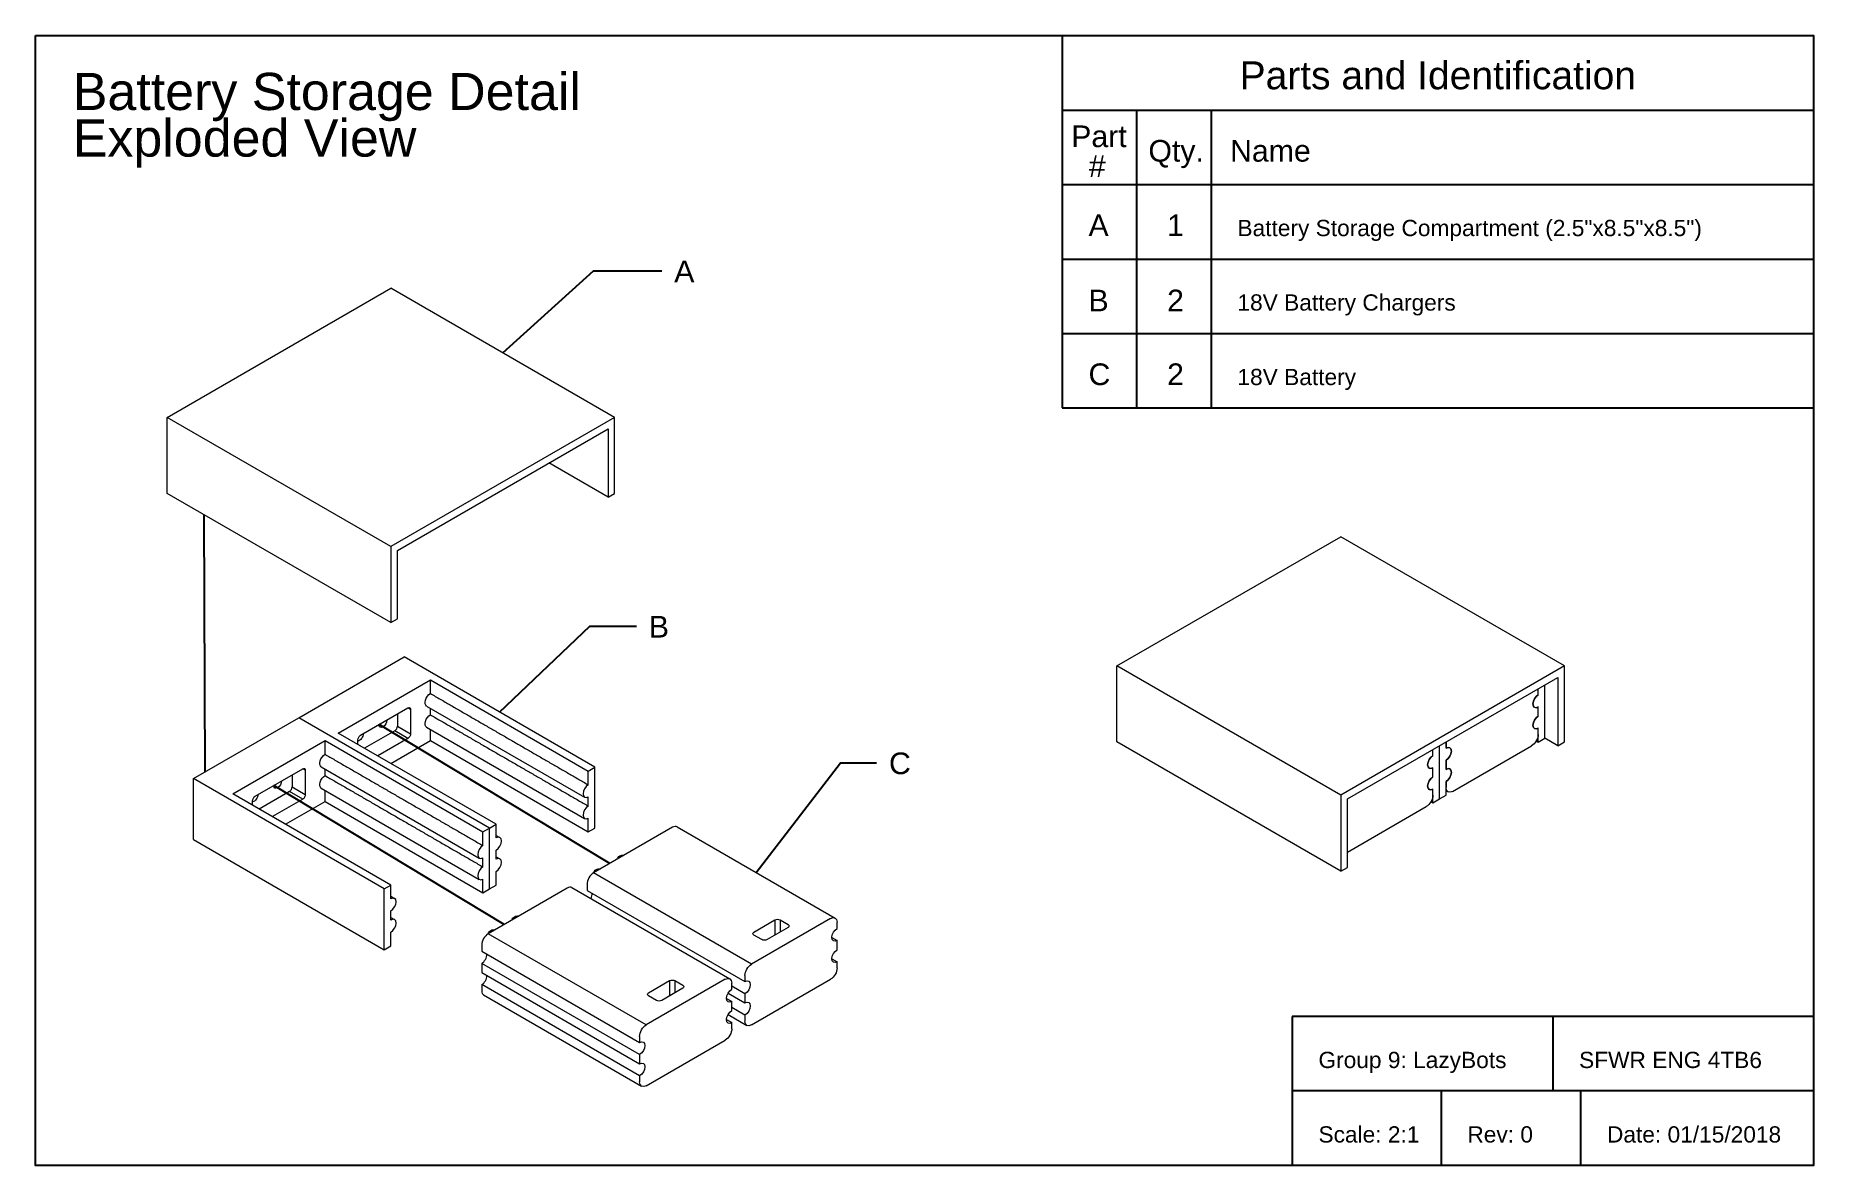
# Model space of a CAD drawing. Header units: inches. Extents: x 0 to 1256, y -61 to 0.
# Drawn here: x 527.5 to 623, y -60.7 to 0 of the extents above; entities that cross this region are included whole.
import ezdxf
from ezdxf.enums import TextEntityAlignment as Align

# ---------------------------------------------------------------- set-up
doc = ezdxf.new("R2010")
doc.units = ezdxf.units.IN
doc.header["$LTSCALE"] = 2
doc.header["$MEASUREMENT"] = 0
doc.linetypes.add('ACAD_ISO02W100', pattern=[15, 12, -3])
doc.styles.get("Standard").update_dxf_attribs({"font": 'arial.ttf'})

msp = doc.modelspace()

# ---------------------------------------------------------------- texts
for s, height, p in [('Battery Storage Detail', 1.9975839, (529.52045, -4)), ('Exploded View', 1.9975839, (529.52045, -6.5)), ('Part', 1.163935, (583.15497, -5.99162)), ('Qty.', 1.163935, (587.30114, -6.77084)), ('Name', 1.163935, (591.68627, -6.77084)), ('#', 1.16393, (584.10055, -7.59185)), ('A', 1.16393, (584.08412, -10.77084)), ('1', 1.16393, (588.30487, -10.77084)), ('Battery Storage Compartment (2.5"x8.5"x8.5")', 0.8729512, (592.08412, -10.77084)), ('A', 1.16393, (561.82848, -13.24408)), ('B', 1.16393, (584.08412, -14.80885)), ('2', 1.16393, (588.30487, -14.80885)), ('18V Battery Chargers', 0.8729512, (592.08412, -14.77084)), ('C', 1.16393, (584.08412, -18.77084)), ('2', 1.16393, (588.30487, -18.77084)), ('18V Battery', 0.8729512, (592.08412, -18.77084)), ('B', 1.16393, (560.46496, -32.32912)), ('C', 1.16393, (573.36586, -39.66438)), ('Group 9: LazyBots', 0.8729512, (596.43693, -55.44807)), ('SFWR ENG 4TB6', 0.8729512, (610.43693, -55.44807)), ('Scale: 2:1', 0.872951, (596.43693, -59.44807)), ('Rev: 0', 0.872951, (604.43603, -59.44807)), ('Date: 01/15/2018', 0.8729512, (611.93603, -59.44807))]:
    msp.add_text(s, height=height).set_placement(p)
msp.add_text('Parts and Identification', height=1.4981879).set_placement((602.84762, -3.33288), align=Align.BOTTOM_CENTER)

# ---------------------------------------------------------------- blocks, each defined once
blk = doc.blocks.new('A$C5DB55420')
at = {"linetype": 'Continuous', "lineweight": 0, "extrusion": (1.16717e-16, 0.816497, 0.57735)}
for p, q in [((-1.705, 10.208), (4.305, 13.678)), ((10.316, 10.208), (4.305, 13.678)), ((4.305, 6.737), (-1.705, 10.208)), ((-1.705, 8.166), (-1.705, 10.208)), ((10.316, 10.208), (4.305, 6.737)), ((10.316, 8.166), (10.316, 10.208)), ((4.482, 6.635), (10.139, 9.901)), ((9.606, 9.43), (9.606, 9.594)), ((9.609, 9.432), (9.609, 9.595)), ((9.785, 8.268), (9.785, 9.697)), ((10.139, 9.901), (10.139, 8.064)), ((9.606, 8.859), (9.606, 9.104)), ((9.609, 8.86), (9.609, 9.105)), ((4.305, 4.696), (-1.705, 8.166)), ((7.134, 8.166), (7.134, 8.003)), ((7.134, 8.003), (7.134, 8.166)), ((9.555, 8.194), (9.606, 8.165)), ((9.606, 8.165), (9.606, 8.532)), ((9.606, 8.165), (9.785, 8.268)), ((9.609, 8.37), (9.609, 8.534)), ((10.139, 8.064), (9.785, 8.268)), ((10.139, 8.064), (10.316, 8.166)), ((6.777, 7.797), (6.777, 7.961)), ((6.78, 7.799), (6.78, 7.962)), ((6.957, 6.635), (6.957, 8.064)), ((6.957, 6.635), (6.957, 8.064)), ((7.134, 7.676), (7.134, 7.431)), ((7.134, 7.431), (7.134, 7.676)), ((7.311, 6.839), (9.432, 8.064)), ((6.777, 7.226), (6.777, 7.471)), ((6.78, 7.227), (6.78, 7.472)), ((4.305, 6.737), (4.305, 4.696)), ((6.777, 6.532), (6.777, 6.899)), ((6.78, 6.737), (6.78, 6.901)), ((6.957, 6.635), (7.134, 6.737)), ((7.134, 7.105), (7.134, 6.942)), ((7.134, 6.737), (7.134, 7.105)), ((7.134, 6.857), (7.186, 6.827)), ((4.482, 4.798), (4.482, 6.635)), ((4.482, 5.207), (6.603, 6.431)), ((6.727, 6.561), (6.777, 6.532)), ((6.777, 6.532), (6.957, 6.635)), ((4.305, 4.696), (4.482, 4.798))]:
    blk.add_line(p, q, dxfattribs=at)
at = {"linetype": 'Continuous', "lineweight": 0, "extrusion": (4.0637e-17, -1.51659e-16, -1)}
for centre, major_axis in [((9.609, 9.269), (-0.1, -0.173)), ((6.78, 7.636), (-0.1, -0.173)), ((7.134, 7.84), (0.1, 0.173))]:
    blk.add_ellipse(centre, major_axis=major_axis, ratio=0.57735, start_param=-0.785398, end_param=2.356194, dxfattribs=at)
at = {"linetype": 'Continuous', "lineweight": 0}
for centre, major_axis, start_param, end_param in [((9.609, 9.269), (-0.1, -0.173), -2.335748, 0.764951), ((9.609, 8.697), (-0.1, -0.173), -2.335748, 0.764951), ((6.78, 7.636), (-0.1, -0.173), -2.335748, 0.764951), ((7.134, 7.84), (0.1, 0.173), -2.356194, 0.785398), ((6.78, 7.064), (-0.1, -0.173), -2.335748, 0.764951), ((7.134, 7.268), (0.1, 0.173), -2.356194, 0.785398)]:
    blk.add_ellipse(centre, major_axis=major_axis, ratio=0.57735, start_param=start_param, end_param=end_param, dxfattribs=at)
at = {"linetype": 'Continuous', "lineweight": 0, "extrusion": (-1.55378e-16, -1.02589e-16, -1)}
for centre, major_axis in [((9.609, 8.697), (-0.1, -0.173)), ((6.78, 7.064), (-0.1, -0.173)), ((7.134, 7.268), (0.1, 0.173))]:
    blk.add_ellipse(centre, major_axis=major_axis, ratio=0.57735, start_param=-0.785398, end_param=2.356194, dxfattribs=at)
at = {"linetype": 'Continuous', "lineweight": 0, "extrusion": (1.65999e-17, -1.37781e-16, -1)}
for centre in [(9.432, 8.268), (6.603, 6.635)]:
    blk.add_ellipse(centre, major_axis=(-0.125, -0.217), ratio=0.57735, start_param=-2.356194, end_param=-0.785398, dxfattribs=at)
at = {"linetype": 'Continuous', "lineweight": 0, "extrusion": (9.16287e-18, -2.61685e-16, -1)}
blk.add_ellipse((7.311, 7.044), major_axis=(-0.125, -0.217), ratio=0.57735, start_param=-0.785398, end_param=0.785398, dxfattribs=at)

# ---------------------------------------------------------------- linework, layer by layer
for p, q in [((582.66854, -4), (623.0267, -4)), ((586.66854, -4), (586.66854, -20)), ((590.66854, -4), (590.66854, -20)), ((582.66854, -8), (623.0267, -8)), ((582.66854, -12), (623.0267, -12)), ((582.66854, -16), (623.0267, -16)), ((582.66854, -20), (623.0267, -20)), ((623.02135, -52.67723), (595.02135, -52.67723)), ((595.02135, -52.67723), (595.02135, -60.67722)), ((609.02135, -52.67723), (609.02135, -56.67723)), ((623.02135, -56.67723), (595.02135, -56.67723)), ((603.02045, -56.67723), (603.02045, -60.67722)), ((610.52045, -56.67723), (610.52045, -60.67722))]:
    msp.add_line(p, q)
at = {"linetype": 'Continuous', "lineweight": 0, "extrusion": (1.21011e-16, 0.816497, 0.57735)}
for p, q in [((534.58639, -20.5034), (546.6072, -13.56317)), ((558.62802, -20.5034), (546.6072, -13.56317)), ((546.6072, -27.44362), (534.58639, -20.5034)), ((534.58639, -24.58588), (534.58639, -20.5034)), ((558.62802, -20.5034), (546.6072, -27.44362)), ((558.62802, -24.58588), (558.62802, -20.5034)), ((546.96075, -27.64774), (558.27446, -21.11577)), ((558.27446, -21.11577), (558.27446, -24.79)), ((558.27446, -24.79), (555.09248, -22.95288)), ((546.6072, -31.5261), (534.58639, -24.58588)), ((558.27446, -24.79), (558.62802, -24.58588)), ((546.6072, -27.44362), (546.6072, -31.5261)), ((546.96075, -31.32197), (546.96075, -27.64774)), ((546.6072, -31.5261), (546.96075, -31.32197)), ((541.65745, -36.63866), (547.31431, -33.37267)), ((557.56736, -39.29227), (547.31431, -33.37267)), ((543.77877, -37.45515), (548.72852, -34.59742)), ((548.72852, -35.33226), (548.72852, -34.59742)), ((548.72852, -34.59742), (557.20802, -39.49973)), ((544.98085, -37.57763), (547.52644, -36.10793)), ((547.66786, -36.18958), (547.52644, -36.10793)), ((547.66786, -36.18958), (547.66786, -37.49598)), ((548.52852, -36.00527), (557.0138, -40.90425)), ((548.72852, -36.47536), (548.72852, -36.12074)), ((536.0006, -39.90464), (541.65745, -36.63866)), ((551.9105, -42.55826), (541.65745, -36.63866)), ((551.9105, -42.55826), (541.65745, -36.63866)), ((546.96075, -36.43453), (546.96075, -37.08773)), ((546.96075, -37.08773), (547.66786, -37.49598)), ((548.52852, -37.14837), (557.0138, -42.04735)), ((538.12192, -40.72114), (543.07167, -37.8634)), ((543.07167, -38.59825), (543.07167, -37.8634)), ((543.07167, -37.8634), (551.55117, -42.76572)), ((552.26405, -42.35413), (543.77877, -37.45515)), ((544.83943, -38.06753), (544.83943, -37.82258)), ((546.81933, -37.33268), (545.19299, -38.27165)), ((547.52644, -37.74093), (545.90009, -38.6799)), ((546.6072, -39.08815), (548.72852, -37.8634)), ((547.52644, -37.74093), (546.81933, -37.33268)), ((548.72852, -37.8634), (548.72852, -37.26384)), ((548.72852, -37.8634), (557.20802, -42.76572)), ((536.0006, -43.17063), (536.0006, -39.90464)), ((546.25365, -45.82424), (536.0006, -39.90464)), ((539.324, -40.84361), (541.86958, -39.37392)), ((541.3039, -39.70052), (541.3039, -40.35372)), ((542.01101, -39.45557), (541.86958, -39.37392)), ((542.01101, -39.45557), (542.01101, -40.76196)), ((542.87167, -39.27126), (551.35695, -44.17024)), ((543.07167, -39.74134), (543.07167, -39.38673)), ((557.20802, -39.49973), (557.56736, -39.29227)), ((557.20802, -40.23465), (557.20802, -39.49973)), ((557.56736, -42.55826), (557.56736, -39.29227)), ((546.6072, -45.62012), (538.12192, -40.72114)), ((541.16248, -40.59867), (539.53613, -41.53764)), ((541.86958, -41.00691), (540.24324, -41.94588)), ((541.86958, -41.00691), (541.16248, -40.59867)), ((541.3039, -40.35372), (542.01101, -40.76196)), ((542.87167, -40.41435), (551.35695, -45.31333)), ((543.07167, -41.12939), (543.07167, -40.52982)), ((557.20802, -41.37774), (557.20802, -40.88771)), ((539.18258, -41.33351), (539.18258, -41.08856)), ((540.95035, -42.35413), (543.07167, -41.12939)), ((543.07167, -41.12939), (551.55117, -46.03171)), ((551.55117, -42.76572), (551.9105, -42.55826)), ((551.55117, -43.50064), (551.55117, -42.76572)), ((551.9105, -42.55826), (552.26405, -42.35413)), ((551.9105, -45.82424), (551.9105, -42.55826)), ((551.9105, -45.82424), (551.9105, -42.55826)), ((552.26405, -43.08898), (552.26405, -42.35413)), ((552.26405, -42.9537), (552.46405, -43.06917)), ((557.20802, -42.76572), (557.20802, -42.0308)), ((557.20802, -42.76572), (557.56736, -42.55826)), ((561.74018, -42.51795), (557.49753, -44.96744)), ((561.99018, -42.49318), (570.47546, -47.39216)), ((536.0006, -43.17063), (546.25365, -49.09023)), ((552.26405, -44.23208), (552.26405, -43.74218)), ((551.55117, -44.64373), (551.55117, -44.1537)), ((552.26405, -44.09679), (552.46405, -44.21226)), ((552.26405, -45.62012), (552.26405, -44.88527)), ((546.25365, -45.82424), (546.6072, -45.62012)), ((546.25365, -49.09023), (546.25365, -45.82424)), ((546.6072, -46.35497), (546.6072, -45.62012)), ((551.55117, -46.03171), (551.55117, -45.29679)), ((551.55117, -46.03171), (551.9105, -45.82424)), ((556.08332, -45.78393), (551.84068, -48.23342)), ((551.9105, -45.82424), (552.26405, -45.62012)), ((556.33332, -45.75917), (564.8186, -50.65815)), ((557.14398, -45.57981), (557.14398, -45.90641)), ((565.98282, -49.86642), (557.49753, -44.96744)), ((546.6072, -46.21968), (546.8072, -46.33515)), ((557.14398, -45.90641), (565.62926, -50.80539)), ((546.6072, -47.49806), (546.6072, -47.00816)), ((546.6072, -47.36278), (546.8072, -47.47825)), ((570.22546, -47.41693), (565.98282, -49.86642)), ((566.1066, -48.14159), (567.23797, -47.48839)), ((567.23797, -47.48839), (567.23797, -48.30489)), ((567.52081, -47.48839), (567.94508, -47.73334)), ((567.52081, -47.48839), (567.52081, -48.14159)), ((570.57901, -47.94765), (570.57901, -47.62105)), ((546.6072, -48.88611), (546.6072, -48.15126)), ((560.32596, -53.1324), (551.84068, -48.23342)), ((566.53086, -48.54984), (566.1066, -48.30489)), ((567.94508, -47.89664), (566.81371, -48.54984)), ((570.29617, -48.43755), (570.57901, -48.60085)), ((570.57901, -49.09074), (570.57901, -48.60085)), ((546.25365, -49.09023), (546.6072, -48.88611)), ((551.48713, -48.84579), (551.48713, -49.17239)), ((551.48713, -49.17239), (559.97241, -54.07137)), ((570.29617, -49.58064), (570.57901, -49.74394)), ((551.48713, -49.82559), (551.48713, -50.31549)), ((559.97241, -54.72457), (551.48713, -49.82559)), ((551.48713, -50.31549), (559.97241, -55.21447)), ((565.62926, -50.47879), (565.62926, -50.80539)), ((570.57901, -50.07054), (570.57901, -49.74394)), ((559.97241, -55.86767), (551.48713, -50.96869)), ((551.48713, -50.96869), (551.48713, -51.29528)), ((551.59068, -51.52417), (560.07596, -56.42315)), ((564.5686, -50.68291), (560.32596, -53.1324)), ((560.44974, -51.40757), (561.58112, -50.75438)), ((560.87401, -51.81582), (560.44974, -51.57087)), ((562.28822, -51.16263), (561.15685, -51.81582)), ((561.58112, -50.75438), (561.58112, -51.57087)), ((561.86396, -50.75438), (562.28822, -50.99933)), ((561.86396, -50.75438), (561.86396, -51.40757)), ((564.72216, -51.42476), (565.62926, -51.94848)), ((564.92216, -51.21363), (564.92216, -50.88704)), ((565.62926, -51.45858), (564.92216, -51.05034)), ((565.62926, -51.45858), (565.62926, -51.94848)), ((565.98282, -53.1324), (570.22546, -50.68291)), ((564.63931, -51.70353), (564.92216, -51.86683)), ((564.92216, -52.35673), (564.92216, -51.86683)), ((565.62926, -52.60168), (564.92216, -52.19343)), ((564.63931, -52.84663), (564.92216, -53.00993)), ((564.71966, -52.57222), (565.73282, -53.15717)), ((564.92216, -53.33653), (564.92216, -53.00993)), ((565.62926, -52.60168), (565.62926, -52.92828)), ((559.97241, -53.74477), (559.97241, -54.07137)), ((560.32596, -56.39839), (564.5686, -53.9489)), ((559.97241, -54.72457), (559.97241, -55.21447)), ((559.97241, -55.86767), (559.97241, -56.19426))]:
    msp.add_line(p, q, dxfattribs=at)
msp.add_lwpolyline([(527.52045, 0), (623.0267, 0), (623.0267, -60.67722), (527.52045, -60.67722)], close=True)
for points in [[(582.66854, 0), (582.66854, -20)], [(552.61761, -17.03328), (557.48934, -12.62891), (561.16205, -12.62891)], [(552.44083, -36.33247), (557.29619, -31.71395), (559.79852, -31.71395)], [(566.23282, -44.94267), (570.75317, -39.0492), (572.69942, -39.0492)]]:
    msp.add_lwpolyline(points)
at = {"linetype": 'ACAD_ISO02W100'}
for points in [[(536.56099, -25.72592), (536.60596, -39.55514)], [(558.36498, -44.46662), (545.98205, -36.99959)], [(552.69687, -47.7391), (540.31395, -40.27207)]]:
    msp.add_lwpolyline(points, dxfattribs=at)
at = {"linetype": 'Continuous', "lineweight": 0, "extrusion": (-1.93127e-17, -5.55112e-17, -1)}
msp.add_arc((-557.78038, -45.04909), 0.3, 14.9814974, 105, dxfattribs=at)
at = {"linetype": 'Continuous', "lineweight": 0, "extrusion": (-7.48238e-17, -2.22045e-16, -1)}
for centre in [(-559.05317, -44.31424), (-553.39632, -47.58023)]:
    msp.add_arc(centre, 0.3, 15, 105, dxfattribs=at)
at = {"linetype": 'Continuous', "lineweight": 0, "extrusion": (-7.48238e-17, -1.11022e-16, -1)}
msp.add_arc((-552.12352, -48.31507), 0.3, 14.9814974, 105, dxfattribs=at)
at = {"linetype": 'Continuous', "lineweight": 0, "extrusion": (4.97998e-17, -2.89441e-16, -1)}
for centre in [(548.72852, -35.65886), (543.07167, -38.92485)]:
    msp.add_ellipse(centre, major_axis=(-0.2, -0.34641), ratio=0.57735027, start_param=0, end_param=2.35619449, dxfattribs=at)
at = {"linetype": 'Continuous', "lineweight": 0, "extrusion": (9.16287e-18, -1.37781e-16, -1)}
for centre, major_axis, start_param, end_param in [((547.52644, -36.27123), (0.1, 0.17321), -0.78539816, 0.78539816), ((541.86958, -39.53722), (0.1, 0.17321), -0.78539816, 0.78539816), ((570.22546, -50.27466), (-0.25, -0.43301), -2.35619449, -0.78539816), ((564.5686, -53.54065), (-0.25, -0.43301), -2.35619449, -0.78539816)]:
    msp.add_ellipse(centre, major_axis=major_axis, ratio=0.57735027, start_param=start_param, end_param=end_param, dxfattribs=at)
at = {"linetype": 'Continuous', "lineweight": 0, "extrusion": (9.41554e-17, -3.79148e-16, -1)}
for centre in [(546.18294, -36.88361), (540.52608, -40.14959)]:
    msp.add_ellipse(centre, major_axis=(-0.15, -0.25981), ratio=0.57735027, start_param=-2.35619449, end_param=0.78539816, dxfattribs=at)
at = {"linetype": 'Continuous', "lineweight": 0}
for centre, major_axis, start_param, end_param in [((546.81933, -37.16938), (0.1, 0.17321), -2.35619449, -0.78539816), ((541.16248, -40.43537), (0.1, 0.17321), -2.35619449, -0.78539816), ((557.2138, -40.55784), (-0.2, -0.34641), -2.33574778, 0.76495145), ((557.2138, -41.70094), (-0.2, -0.34641), -2.33574778, 0.76495145), ((561.74018, -42.92619), (0.25, 0.43301), 0, 0.78539816), ((551.55695, -43.82383), (-0.2, -0.34641), -2.33574778, 0.76495145), ((552.26405, -43.41558), (0.2, 0.34641), -2.35619449, 0.78539816), ((551.55695, -44.96692), (-0.2, -0.34641), -2.33574778, 0.76495145), ((552.26405, -44.55867), (0.2, 0.34641), -2.35619449, 0.78539816), ((556.08332, -46.19218), (0.25, 0.43301), 0, 0.78539816), ((557.49753, -45.37568), (-0.25, -0.43301), -2.35619449, -0.78539816), ((546.6072, -46.68156), (0.2, 0.34641), -2.35619449, 0.78539816), ((557.14398, -46.23301), (0.2, 0.34641), -1.55823286, -0.78539816), ((546.6072, -47.82466), (0.2, 0.34641), -2.35619449, 0.78539816), ((551.84068, -48.64167), (-0.25, -0.43301), -2.35619449, -0.78539816), ((551.48713, -49.49899), (0.2, 0.34641), -2.35619449, -0.78539816), ((551.48713, -50.64209), (0.2, 0.34641), -2.35619449, -0.78539816), ((551.84068, -51.09116), (-0.25, -0.43301), -0.78539816, 0)]:
    msp.add_ellipse(centre, major_axis=major_axis, ratio=0.57735027, start_param=start_param, end_param=end_param, dxfattribs=at)
at = {"linetype": 'Continuous', "lineweight": 0, "extrusion": (1.14474e-16, -4.54978e-16, -1)}
for centre in [(548.72852, -36.80196), (543.07167, -40.06794)]:
    msp.add_ellipse(centre, major_axis=(-0.2, -0.34641), ratio=0.57735027, start_param=0, end_param=2.35619449, dxfattribs=at)
at = {"linetype": 'Continuous', "lineweight": 0, "extrusion": (-1.70252e-16, -2.26493e-16, -1)}
for centre in [(544.91014, -37.61845), (539.25329, -40.88444)]:
    msp.add_ellipse(centre, major_axis=(-0.15, -0.25981), ratio=0.57735027, start_param=-2.35619449, end_param=-0.44556125, dxfattribs=at)
at = {"linetype": 'Continuous', "lineweight": 0, "extrusion": (4.0637e-17, -2.77556e-17, -1)}
for centre in [(544.98085, -37.74093), (539.324, -41.00691)]:
    msp.add_ellipse(centre, major_axis=(0.1, 0.17321), ratio=0.57735027, start_param=-2.35619449, end_param=-0.78539816, dxfattribs=at)
at = {"linetype": 'Continuous', "lineweight": 0, "extrusion": (-1.07304e-16, -6.4407e-18, -1)}
for centre in [(547.52644, -37.57763), (541.86958, -40.84361)]:
    msp.add_ellipse(centre, major_axis=(-0.1, -0.17321), ratio=0.57735027, start_param=-2.35619449, end_param=-0.78539816, dxfattribs=at)
at = {"linetype": 'Continuous', "lineweight": 0, "extrusion": (-1.68596e-16, -5.55112e-17, -1)}
for centre, major_axis in [((567.37939, -47.57004), (0.2, 0)), ((566.67228, -48.46819), (-0.2, 0)), ((561.72254, -50.83603), (0.2, 0)), ((561.01543, -51.73417), (-0.2, 0))]:
    msp.add_ellipse(centre, major_axis=major_axis, ratio=0.57735027, start_param=-2.35619449, end_param=-0.78539816, dxfattribs=at)
at = {"linetype": 'Continuous', "lineweight": 0, "extrusion": (-7.43708e-18, -5.55112e-17, -1)}
for centre, major_axis in [((567.80365, -47.81499), (0.2, 0)), ((566.24802, -48.22324), (-0.2, 0)), ((560.59117, -51.48922), (-0.2, 0)), ((562.1468, -51.08098), (0.2, 0))]:
    msp.add_ellipse(centre, major_axis=major_axis, ratio=0.57735027, start_param=-0.78539816, end_param=0.78539816, dxfattribs=at)
at = {"linetype": 'Continuous', "lineweight": 0, "extrusion": (-4.63483e-17, -2.3393e-16, -1)}
for centre in [(570.22546, -47.82517), (564.5686, -51.09116)]:
    msp.add_ellipse(centre, major_axis=(0.25, 0.43301), ratio=0.57735027, start_param=-0.78539816, end_param=0.78539816, dxfattribs=at)
at = {"linetype": 'Continuous', "lineweight": 0, "extrusion": (3.31999e-17, -1.51659e-16, -1)}
for centre, major_axis in [((570.57901, -48.27425), (-0.2, -0.34641)), ((564.92216, -51.54023), (-0.2, -0.34641)), ((565.62926, -51.13199), (0.2, 0.34641)), ((559.97241, -54.39797), (0.2, 0.34641))]:
    msp.add_ellipse(centre, major_axis=major_axis, ratio=0.57735027, start_param=-0.78539816, end_param=2.35619449, dxfattribs=at)
at = {"linetype": 'Continuous', "lineweight": 0, "extrusion": (-1.62815e-16, -1.02589e-16, -1)}
for centre, major_axis in [((570.57901, -49.41734), (-0.2, -0.34641)), ((564.92216, -52.68333), (-0.2, -0.34641)), ((565.62926, -52.27508), (0.2, 0.34641)), ((559.97241, -55.54107), (0.2, 0.34641))]:
    msp.add_ellipse(centre, major_axis=major_axis, ratio=0.57735027, start_param=-0.78539816, end_param=2.35619449, dxfattribs=at)
at = {"linetype": 'Continuous', "lineweight": 0, "extrusion": (5.72369e-17, -1.65537e-16, -1)}
for centre in [(565.98282, -50.27466), (560.32596, -53.54065)]:
    msp.add_ellipse(centre, major_axis=(0.25, 0.43301), ratio=0.57735027, start_param=-2.35619449, end_param=-0.78539816, dxfattribs=at)
at = {"linetype": 'Continuous', "lineweight": 0, "extrusion": (1.72578e-18, -2.61685e-16, -1)}
for centre in [(565.98282, -52.72415), (560.32596, -55.99014)]:
    msp.add_ellipse(centre, major_axis=(-0.25, -0.43301), ratio=0.57735027, start_param=-0.78539816, end_param=0.78539816, dxfattribs=at)
at = {"linetype": 'Continuous', "lineweight": 0}
for points, weights in [([(548.72852, -35.33226), (552.96871, -37.78368), (557.20802, -40.23465)], [1, 0.999947741954, 1]), ([(548.72852, -36.47536), (552.96871, -38.92677), (557.20802, -41.37774)], [1, 0.999947741964, 1]), ([(543.07167, -38.59825), (547.31186, -41.04966), (551.55117, -43.50064)], [1, 0.999947741954, 1]), ([(543.07167, -39.74134), (547.31186, -42.19276), (551.55117, -44.64373)], [1, 0.999947741964, 1])]:
    msp.add_rational_spline(points, weights, degree=2, dxfattribs=at)

# ---------------------------------------------------------------- block references
at = {"xscale": 2, "yscale": 2, "zscale": 2}
msp.add_blockref('A$C5DB55420', (589.02395, -54.26839), dxfattribs=at)

msp.set_redraw_order([(e.dxf.handle, doc.entitydb.next_handle()) for e in msp.query("TEXT MTEXT ATTDEF DIMENSION ARC_DIMENSION")])  # texts and dimensions are drawn at this point

doc.saveas('drawing.dxf')
